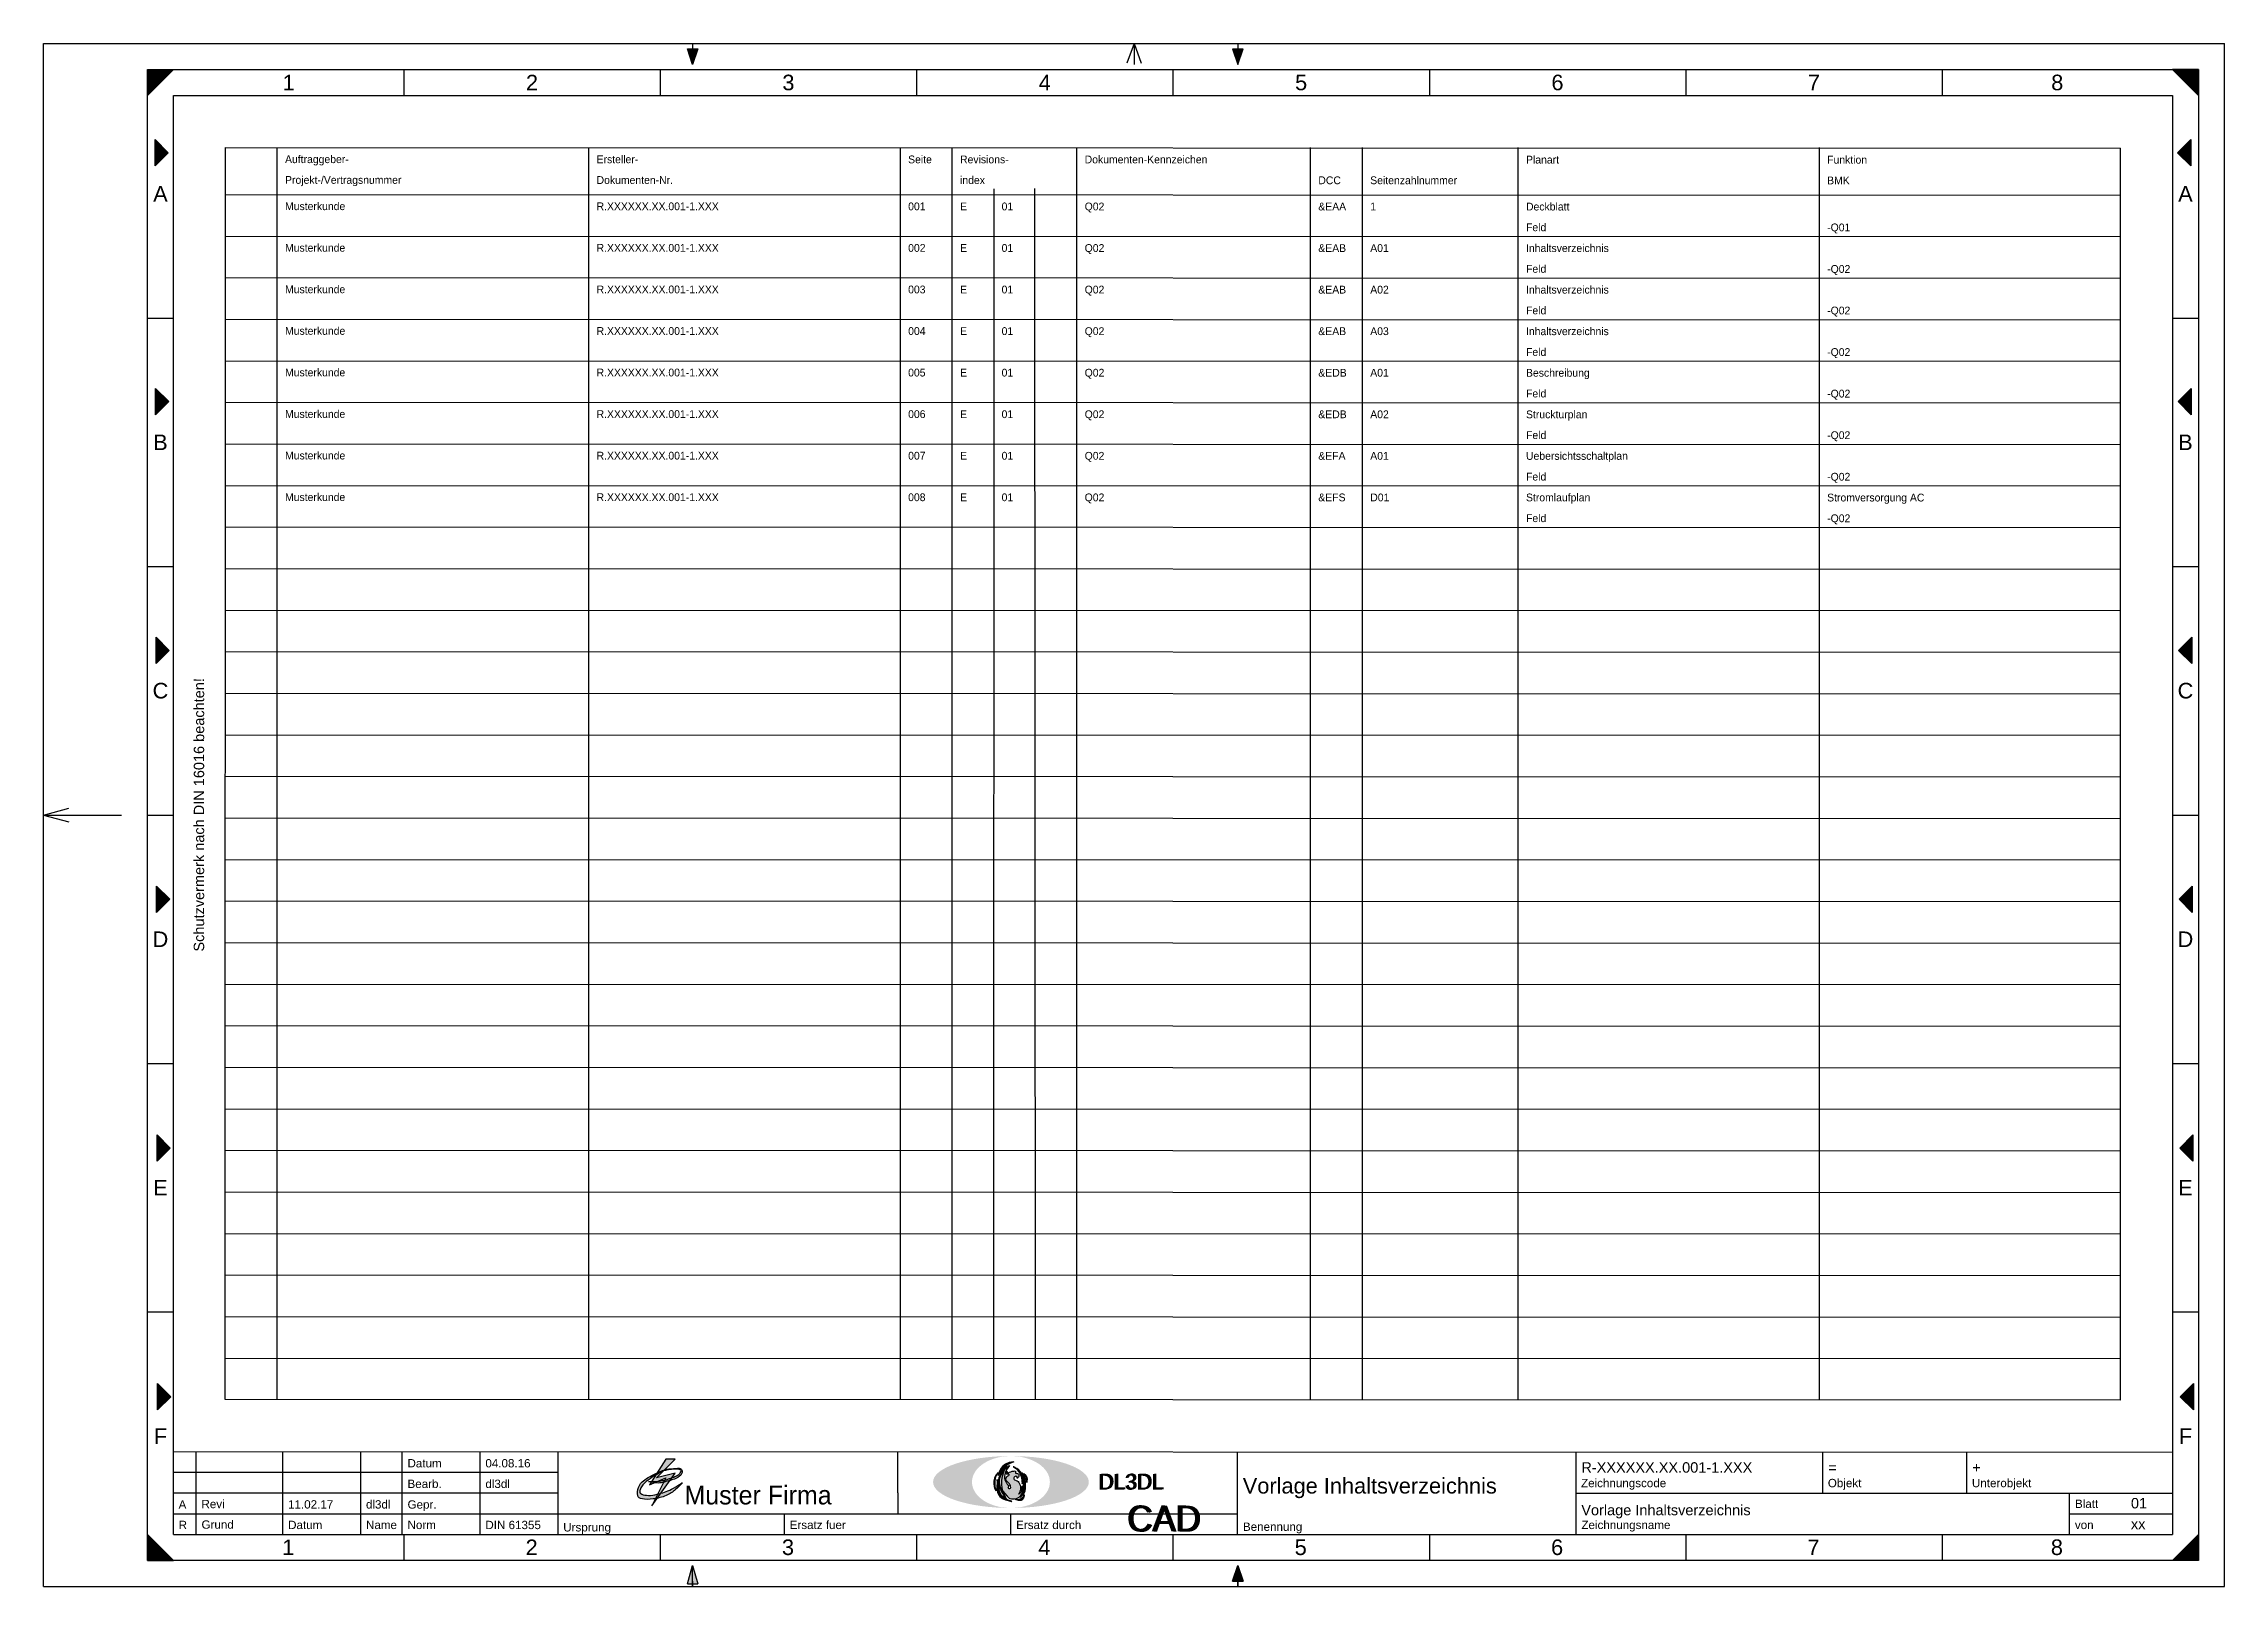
# Model space of a CAD drawing. Header units: millimetres. Extents: x 0 to 420, y 0 to 297.
import ezdxf

# ---------------------------------------------------------------- set-up
doc = ezdxf.new("R2010")
doc.units = ezdxf.units.MM
for name, color, linetype, true_color in [('Blatt beschnitten', 2, 'Continuous', 0xffff00), ('Einpassen', 1, 'Continuous', 0xff0000), ('Faltung Lochung', 3, 'Continuous', 0x00ff00), ('Logo', 5, 'Continuous', 0x0000ff), ('Logo Text', 1, 'Continuous', 0xff0000), ('Logo_a', 1, 'Continuous', 0xff0000), ('Logo_b', 30, 'Continuous', 0xff7f00), ('Logo_c', 14, 'Continuous', 0x800000), ('Musterlogo AG', 3, 'Continuous', 0x00ff00), ('Musterlogo AG 1', 1, 'Continuous', 0xff0000), ('Musterlogo AG Text', 5, 'Continuous', 0x0000ff), ('pfoenix', 94, 'Continuous', 0x008000), ('PK Text Vorgabe', 1, 'Continuous', 0xff0000), ('Plankopf_elt', 5, 'Continuous', 0x0000ff), ('Rahmen Doppelt', 3, 'Continuous', 0x00ff00), ('Rahmen Raster', 3, 'Continuous', 0x00ff00), ('Rahmen Raster Text', 3, 'Continuous', 0x00ff00), ('Schutzvermerk', 5, 'Continuous', 0x0000ff), ('Tabelle', 5, 'Continuous', 0x0000ff), ('Tabelle Text Vorgabe', 5, 'Continuous', 0x0000ff)]:
    doc.layers.add(name, color=color, linetype=linetype, true_color=true_color)
doc.layers.add('PK Text ausgefuellt', color=94, linetype='Continuous', lineweight=25, true_color=0x008000)
doc.styles.add('textstyle0', font='')
doc.styles.add('textstyle1', font='')
doc.styles.add('textstyle10', font='')
doc.styles.add('textstyle100', font='')
doc.styles.add('textstyle101', font='')
doc.styles.add('textstyle102', font='')
doc.styles.add('textstyle11', font='')
doc.styles.add('textstyle110', font='')
doc.styles.add('textstyle111', font='')
doc.styles.add('textstyle112', font='')
doc.styles.add('textstyle113', font='')
doc.styles.add('textstyle114', font='')
doc.styles.add('textstyle115', font='')
doc.styles.add('textstyle116', font='')
doc.styles.add('textstyle117', font='')
doc.styles.add('textstyle118', font='')
doc.styles.add('textstyle119', font='')
doc.styles.add('textstyle12', font='')
doc.styles.add('textstyle120', font='')
doc.styles.add('textstyle121', font='')
doc.styles.add('textstyle122', font='')
doc.styles.add('textstyle123', font='')
doc.styles.add('textstyle124', font='')
doc.styles.add('textstyle125', font='')
doc.styles.add('textstyle126', font='')
doc.styles.add('textstyle127', font='')
doc.styles.add('textstyle128', font='')
doc.styles.add('textstyle129', font='')
doc.styles.add('textstyle13', font='')
doc.styles.add('textstyle130', font='')
doc.styles.add('textstyle131', font='')
doc.styles.add('textstyle132', font='')
doc.styles.add('textstyle133', font='')
doc.styles.add('textstyle134', font='')
doc.styles.add('textstyle135', font='')
doc.styles.add('textstyle136', font='')
doc.styles.add('textstyle137', font='')
doc.styles.add('textstyle138', font='')
doc.styles.add('textstyle139', font='')
doc.styles.add('textstyle14', font='')
doc.styles.add('textstyle140', font='')
doc.styles.add('textstyle141', font='')
doc.styles.add('textstyle142', font='')
doc.styles.add('textstyle143', font='')
doc.styles.add('textstyle144', font='')
doc.styles.add('textstyle145', font='')
doc.styles.add('textstyle146', font='')
doc.styles.add('textstyle147', font='')
doc.styles.add('textstyle148', font='')
doc.styles.add('textstyle149', font='')
doc.styles.add('textstyle15', font='')
doc.styles.add('textstyle150', font='')
doc.styles.add('textstyle151', font='')
doc.styles.add('textstyle152', font='')
doc.styles.add('textstyle153', font='')
doc.styles.add('textstyle154', font='')
doc.styles.add('textstyle155', font='')
doc.styles.add('textstyle156', font='')
doc.styles.add('textstyle157', font='')
doc.styles.add('textstyle158', font='')
doc.styles.add('textstyle159', font='')
doc.styles.add('textstyle16', font='')
doc.styles.add('textstyle160', font='')
doc.styles.add('textstyle161', font='')
doc.styles.add('textstyle162', font='')
doc.styles.add('textstyle163', font='')
doc.styles.add('textstyle164', font='')
doc.styles.add('textstyle165', font='')
doc.styles.add('textstyle166', font='')
doc.styles.add('textstyle167', font='')
doc.styles.add('textstyle168', font='')
doc.styles.add('textstyle169', font='')
doc.styles.add('textstyle17', font='')
doc.styles.add('textstyle170', font='')
doc.styles.add('textstyle171', font='')
doc.styles.add('textstyle172', font='')
doc.styles.add('textstyle173', font='')
doc.styles.add('textstyle174', font='')
doc.styles.add('textstyle18', font='')
doc.styles.add('textstyle19', font='')
doc.styles.add('textstyle2', font='')
doc.styles.add('textstyle20', font='')
doc.styles.add('textstyle21', font='')
doc.styles.add('textstyle22', font='')
doc.styles.add('textstyle23', font='')
doc.styles.add('textstyle24', font='')
doc.styles.add('textstyle25', font='')
doc.styles.add('textstyle26', font='')
doc.styles.add('textstyle27', font='')
doc.styles.add('textstyle28', font='')
doc.styles.add('textstyle29', font='')
doc.styles.add('textstyle3', font='')
doc.styles.add('textstyle30', font='')
doc.styles.add('textstyle31', font='')
doc.styles.add('textstyle32', font='')
doc.styles.add('textstyle33', font='')
doc.styles.add('textstyle34', font='')
doc.styles.add('textstyle35', font='')
doc.styles.add('textstyle36', font='')
doc.styles.add('textstyle37', font='')
doc.styles.add('textstyle38', font='')
doc.styles.add('textstyle39', font='')
doc.styles.add('textstyle4', font='')
doc.styles.add('textstyle40', font='')
doc.styles.add('textstyle41', font='')
doc.styles.add('textstyle42', font='')
doc.styles.add('textstyle43', font='')
doc.styles.add('textstyle44', font='')
doc.styles.add('textstyle45', font='')
doc.styles.add('textstyle46', font='')
doc.styles.add('textstyle47', font='')
doc.styles.add('textstyle48', font='')
doc.styles.add('textstyle49', font='')
doc.styles.add('textstyle5', font='')
doc.styles.add('textstyle50', font='')
doc.styles.add('textstyle51', font='')
doc.styles.add('textstyle52', font='')
doc.styles.add('textstyle53', font='')
doc.styles.add('textstyle54', font='')
doc.styles.add('textstyle55', font='')
doc.styles.add('textstyle56', font='')
doc.styles.add('textstyle57', font='')
doc.styles.add('textstyle58', font='')
doc.styles.add('textstyle59', font='')
doc.styles.add('textstyle6', font='')
doc.styles.add('textstyle60', font='')
doc.styles.add('textstyle61', font='')
doc.styles.add('textstyle62', font='')
doc.styles.add('textstyle63', font='')
doc.styles.add('textstyle64', font='')
doc.styles.add('textstyle65', font='')
doc.styles.add('textstyle66', font='')
doc.styles.add('textstyle67', font='')
doc.styles.add('textstyle68', font='')
doc.styles.add('textstyle69', font='')
doc.styles.add('textstyle7', font='')
doc.styles.add('textstyle70', font='')
doc.styles.add('textstyle71', font='')
doc.styles.add('textstyle72', font='')
doc.styles.add('textstyle73', font='')
doc.styles.add('textstyle74', font='')
doc.styles.add('textstyle75', font='')
doc.styles.add('textstyle76', font='')
doc.styles.add('textstyle77', font='')
doc.styles.add('textstyle78', font='')
doc.styles.add('textstyle79', font='')
doc.styles.add('textstyle8', font='')
doc.styles.add('textstyle80', font='')
doc.styles.add('textstyle81', font='')
doc.styles.add('textstyle82', font='')
doc.styles.add('textstyle83', font='')
doc.styles.add('textstyle84', font='')
doc.styles.add('textstyle85', font='')
doc.styles.add('textstyle86', font='')
doc.styles.add('textstyle87', font='')
doc.styles.add('textstyle88', font='')
doc.styles.add('textstyle89', font='')
doc.styles.add('textstyle9', font='')
doc.styles.add('textstyle90', font='')
doc.styles.add('textstyle91', font='')
doc.styles.add('textstyle92', font='')
doc.styles.add('textstyle93', font='')
doc.styles.add('textstyle94', font='')
doc.styles.add('textstyle95', font='')
doc.styles.add('textstyle96', font='')
doc.styles.add('textstyle97', font='')
doc.styles.add('textstyle98', font='')
doc.styles.add('textstyle99', font='')
doc.styles.get('textstyle0').set_extended_font_data('FreeMono')
doc.styles.get('textstyle1').set_extended_font_data('FreeMono')
doc.styles.get('textstyle10').set_extended_font_data('FreeMono')
doc.styles.get('textstyle100').set_extended_font_data('FreeMono')
doc.styles.get('textstyle101').set_extended_font_data('FreeMono')
doc.styles.get('textstyle102').set_extended_font_data('FreeMono')
doc.styles.get('textstyle11').set_extended_font_data('FreeMono')
doc.styles.get('textstyle110').set_extended_font_data('Liberation Sans')
doc.styles.get('textstyle111').set_extended_font_data('Liberation Sans')
doc.styles.get('textstyle112').set_extended_font_data('Liberation Sans')
doc.styles.get('textstyle113').set_extended_font_data('Liberation Sans')
doc.styles.get('textstyle114').set_extended_font_data('Liberation Sans')
doc.styles.get('textstyle115').set_extended_font_data('Liberation Sans')
doc.styles.get('textstyle116').set_extended_font_data('Liberation Sans')
doc.styles.get('textstyle117').set_extended_font_data('Liberation Sans')
doc.styles.get('textstyle118').set_extended_font_data('Liberation Sans')
doc.styles.get('textstyle119').set_extended_font_data('LiberationSans-Regular.ttf')
doc.styles.get('textstyle12').set_extended_font_data('FreeMono')
doc.styles.get('textstyle120').set_extended_font_data('Liberation Sans')
doc.styles.get('textstyle121').set_extended_font_data('Liberation Sans')
doc.styles.get('textstyle122').set_extended_font_data('Liberation Sans')
doc.styles.get('textstyle123').set_extended_font_data('Liberation Sans')
doc.styles.get('textstyle124').set_extended_font_data('Liberation Sans')
doc.styles.get('textstyle125').set_extended_font_data('Liberation Sans')
doc.styles.get('textstyle126').set_extended_font_data('Liberation Sans')
doc.styles.get('textstyle127').set_extended_font_data('Liberation Sans')
doc.styles.get('textstyle128').set_extended_font_data('Liberation Sans')
doc.styles.get('textstyle129').set_extended_font_data('Liberation Sans')
doc.styles.get('textstyle13').set_extended_font_data('FreeMono')
doc.styles.get('textstyle130').set_extended_font_data('Liberation Sans')
doc.styles.get('textstyle131').set_extended_font_data('Liberation Sans')
doc.styles.get('textstyle132').set_extended_font_data('Liberation Sans')
doc.styles.get('textstyle133').set_extended_font_data('Liberation Sans')
doc.styles.get('textstyle134').set_extended_font_data('Liberation Sans')
doc.styles.get('textstyle135').set_extended_font_data('Liberation Sans')
doc.styles.get('textstyle136').set_extended_font_data('Liberation Sans')
doc.styles.get('textstyle137').set_extended_font_data('Liberation Sans')
doc.styles.get('textstyle138').set_extended_font_data('Liberation Sans')
doc.styles.get('textstyle139').set_extended_font_data('Liberation Sans')
doc.styles.get('textstyle14').set_extended_font_data('FreeMono')
doc.styles.get('textstyle140').set_extended_font_data('Liberation Sans')
doc.styles.get('textstyle141').set_extended_font_data('Liberation Sans')
doc.styles.get('textstyle142').set_extended_font_data('Liberation Sans')
doc.styles.get('textstyle143').set_extended_font_data('Liberation Sans')
doc.styles.get('textstyle144').set_extended_font_data('Liberation Sans')
doc.styles.get('textstyle145').set_extended_font_data('Liberation Sans')
doc.styles.get('textstyle146').set_extended_font_data('Liberation Sans')
doc.styles.get('textstyle147').set_extended_font_data('Liberation Sans')
doc.styles.get('textstyle148').set_extended_font_data('Liberation Sans')
doc.styles.get('textstyle149').set_extended_font_data('Liberation Sans')
doc.styles.get('textstyle15').set_extended_font_data('FreeMono')
doc.styles.get('textstyle150').set_extended_font_data('Liberation Sans')
doc.styles.get('textstyle151').set_extended_font_data('Liberation Sans')
doc.styles.get('textstyle152').set_extended_font_data('Liberation Sans')
doc.styles.get('textstyle153').set_extended_font_data('Liberation Sans')
doc.styles.get('textstyle154').set_extended_font_data('Liberation Sans')
doc.styles.get('textstyle155').set_extended_font_data('Liberation Sans')
doc.styles.get('textstyle156').set_extended_font_data('Liberation Sans')
doc.styles.get('textstyle157').set_extended_font_data('Liberation Sans')
doc.styles.get('textstyle158').set_extended_font_data('Liberation Sans')
doc.styles.get('textstyle159').set_extended_font_data('Liberation Sans')
doc.styles.get('textstyle16').set_extended_font_data('FreeMono')
doc.styles.get('textstyle160').set_extended_font_data('Liberation Sans')
doc.styles.get('textstyle161').set_extended_font_data('Liberation Sans')
doc.styles.get('textstyle162').set_extended_font_data('Liberation Sans')
doc.styles.get('textstyle163').set_extended_font_data('Liberation Sans')
doc.styles.get('textstyle164').set_extended_font_data('Liberation Sans')
doc.styles.get('textstyle165').set_extended_font_data('Liberation Sans')
doc.styles.get('textstyle166').set_extended_font_data('Liberation Sans')
doc.styles.get('textstyle167').set_extended_font_data('Liberation Sans')
doc.styles.get('textstyle168').set_extended_font_data('URW Chancery L')
doc.styles.get('textstyle169').set_extended_font_data('URW Chancery L')
doc.styles.get('textstyle17').set_extended_font_data('FreeMono')
doc.styles.get('textstyle170').set_extended_font_data('URW Chancery L')
doc.styles.get('textstyle171').set_extended_font_data('URW Chancery L')
doc.styles.get('textstyle172').set_extended_font_data('Liberation Sans')
doc.styles.get('textstyle173').set_extended_font_data('Liberation Sans')
doc.styles.get('textstyle174').set_extended_font_data('Liberation Sans')
doc.styles.get('textstyle18').set_extended_font_data('FreeMono')
doc.styles.get('textstyle19').set_extended_font_data('FreeMono')
doc.styles.get('textstyle2').set_extended_font_data('FreeMono')
doc.styles.get('textstyle20').set_extended_font_data('FreeMono')
doc.styles.get('textstyle21').set_extended_font_data('FreeMono')
doc.styles.get('textstyle22').set_extended_font_data('FreeMono')
doc.styles.get('textstyle23').set_extended_font_data('FreeMono')
doc.styles.get('textstyle24').set_extended_font_data('FreeMono')
doc.styles.get('textstyle25').set_extended_font_data('FreeMono')
doc.styles.get('textstyle26').set_extended_font_data('FreeMono')
doc.styles.get('textstyle27').set_extended_font_data('FreeMono')
doc.styles.get('textstyle28').set_extended_font_data('FreeMono')
doc.styles.get('textstyle29').set_extended_font_data('FreeMono')
doc.styles.get('textstyle3').set_extended_font_data('FreeMono')
doc.styles.get('textstyle30').set_extended_font_data('FreeMono')
doc.styles.get('textstyle31').set_extended_font_data('FreeMono')
doc.styles.get('textstyle32').set_extended_font_data('FreeMono')
doc.styles.get('textstyle33').set_extended_font_data('FreeMono')
doc.styles.get('textstyle34').set_extended_font_data('FreeMono')
doc.styles.get('textstyle35').set_extended_font_data('FreeMono')
doc.styles.get('textstyle36').set_extended_font_data('FreeMono')
doc.styles.get('textstyle37').set_extended_font_data('FreeMono')
doc.styles.get('textstyle38').set_extended_font_data('FreeMono')
doc.styles.get('textstyle39').set_extended_font_data('FreeMono')
doc.styles.get('textstyle4').set_extended_font_data('FreeMono')
doc.styles.get('textstyle40').set_extended_font_data('FreeMono')
doc.styles.get('textstyle41').set_extended_font_data('FreeMono')
doc.styles.get('textstyle42').set_extended_font_data('FreeMono')
doc.styles.get('textstyle43').set_extended_font_data('FreeMono')
doc.styles.get('textstyle44').set_extended_font_data('FreeMono')
doc.styles.get('textstyle45').set_extended_font_data('FreeMono')
doc.styles.get('textstyle46').set_extended_font_data('FreeMono')
doc.styles.get('textstyle47').set_extended_font_data('FreeMono')
doc.styles.get('textstyle48').set_extended_font_data('FreeMono')
doc.styles.get('textstyle49').set_extended_font_data('FreeMono')
doc.styles.get('textstyle5').set_extended_font_data('FreeMono')
doc.styles.get('textstyle50').set_extended_font_data('FreeMono')
doc.styles.get('textstyle51').set_extended_font_data('FreeMono')
doc.styles.get('textstyle52').set_extended_font_data('FreeMono')
doc.styles.get('textstyle53').set_extended_font_data('FreeMono')
doc.styles.get('textstyle54').set_extended_font_data('FreeMono')
doc.styles.get('textstyle55').set_extended_font_data('FreeMono')
doc.styles.get('textstyle56').set_extended_font_data('FreeMono')
doc.styles.get('textstyle57').set_extended_font_data('FreeMono')
doc.styles.get('textstyle58').set_extended_font_data('FreeMono')
doc.styles.get('textstyle59').set_extended_font_data('FreeMono')
doc.styles.get('textstyle6').set_extended_font_data('FreeMono')
doc.styles.get('textstyle60').set_extended_font_data('FreeMono')
doc.styles.get('textstyle61').set_extended_font_data('FreeMono')
doc.styles.get('textstyle62').set_extended_font_data('URW Chancery L')
doc.styles.get('textstyle63').set_extended_font_data('FreeMono')
doc.styles.get('textstyle64').set_extended_font_data('FreeMono')
doc.styles.get('textstyle65').set_extended_font_data('FreeMono')
doc.styles.get('textstyle66').set_extended_font_data('FreeMono')
doc.styles.get('textstyle67').set_extended_font_data('FreeMono')
doc.styles.get('textstyle68').set_extended_font_data('FreeMono')
doc.styles.get('textstyle69').set_extended_font_data('FreeMono')
doc.styles.get('textstyle7').set_extended_font_data('FreeMono')
doc.styles.get('textstyle70').set_extended_font_data('FreeMono')
doc.styles.get('textstyle71').set_extended_font_data('FreeMono')
doc.styles.get('textstyle72').set_extended_font_data('FreeMono')
doc.styles.get('textstyle73').set_extended_font_data('FreeMono')
doc.styles.get('textstyle74').set_extended_font_data('FreeMono')
doc.styles.get('textstyle75').set_extended_font_data('FreeMono')
doc.styles.get('textstyle76').set_extended_font_data('FreeMono')
doc.styles.get('textstyle77').set_extended_font_data('FreeMono')
doc.styles.get('textstyle78').set_extended_font_data('FreeMono')
doc.styles.get('textstyle79').set_extended_font_data('FreeMono')
doc.styles.get('textstyle8').set_extended_font_data('FreeMono')
doc.styles.get('textstyle80').set_extended_font_data('FreeMono')
doc.styles.get('textstyle81').set_extended_font_data('FreeMono')
doc.styles.get('textstyle82').set_extended_font_data('FreeMono')
doc.styles.get('textstyle83').set_extended_font_data('FreeMono')
doc.styles.get('textstyle84').set_extended_font_data('FreeMono')
doc.styles.get('textstyle85').set_extended_font_data('FreeMono')
doc.styles.get('textstyle86').set_extended_font_data('FreeMono')
doc.styles.get('textstyle87').set_extended_font_data('FreeMono')
doc.styles.get('textstyle88').set_extended_font_data('FreeMono')
doc.styles.get('textstyle89').set_extended_font_data('FreeMono')
doc.styles.get('textstyle9').set_extended_font_data('FreeMono')
doc.styles.get('textstyle90').set_extended_font_data('FreeMono')
doc.styles.get('textstyle91').set_extended_font_data('FreeMono')
doc.styles.get('textstyle92').set_extended_font_data('FreeMono')
doc.styles.get('textstyle93').set_extended_font_data('FreeMono')
doc.styles.get('textstyle94').set_extended_font_data('FreeMono')
doc.styles.get('textstyle95').set_extended_font_data('FreeMono')
doc.styles.get('textstyle96').set_extended_font_data('FreeMono')
doc.styles.get('textstyle97').set_extended_font_data('FreeMono')
doc.styles.get('textstyle98').set_extended_font_data('FreeMono')
doc.styles.get('textstyle99').set_extended_font_data('FreeMono')

msp = doc.modelspace()

# ---------------------------------------------------------------- texts
at = {"layer": 'Logo', "attachment_point": 5}
for s, insert, char_height, style in [('DL3DL\\P', (209.3, 20.09), 3, 'textstyle171'), ('CAD\\P', (215.63, 13.04), 5, 'textstyle169')]:
    msp.add_mtext(s, dxfattribs=dict(at, insert=insert, char_height=char_height, style=style))
at = {"layer": 'Logo Text', "attachment_point": 5}
for s, insert, char_height, style in [('DL3DL\\P', (209.6, 20.18), 3, 'textstyle170'), ('CAD\\P', (216, 13), 5, 'textstyle168')]:
    msp.add_mtext(s, dxfattribs=dict(at, insert=insert, char_height=char_height, style=style))
at = {"layer": 'Musterlogo AG Text', "insert": (123.42, 17.55), "char_height": 3.6, "attachment_point": 4, "style": 'textstyle62'}
msp.add_mtext('Muster Firma', dxfattribs=at)
at = {"layer": 'PK Text ausgefuellt'}
for s, insert, char_height, attachment_point, style in [('04.08.16', (85.08, 22.88), 1.6, 7, 'textstyle140'), ('Vorlage Inhaltsverzeichnis', (230.95, 18.92), 3, 4, 'textstyle166'), ('R-XXXXXX.XX.001-1.XXX', (296.16, 22.88), 2, 4, 'textstyle161'), ('=', (343.69, 22.88), 2, 4, 'textstyle163'), ('+', (371.44, 22.88), 2, 4, 'textstyle162'), ('dl3dl', (85.08, 18.92), 1.6, 7, 'textstyle156'), ('01', (402, 16), 2, 4, 'textstyle157'), ('A', (26, 14.96), 1.6, 7, 'textstyle139'), ('Revi', (30.4, 15.03), 1.6, 7, 'textstyle138'), ('11.02.17', (47.08, 14.96), 1.6, 7, 'textstyle141'), ('dl3dl', (62.08, 14.96), 1.6, 7, 'textstyle155'), ('DIN 61355', (85.08, 11), 1.6, 7, 'textstyle154'), ('Vorlage Inhaltsverzeichnis', (296.15, 14.39), 2, 4, 'textstyle160'), ('xx', (402, 12), 2, 4, 'textstyle158')]:
    msp.add_mtext(s, dxfattribs=dict(at, insert=insert, char_height=char_height, attachment_point=attachment_point, style=style))
at = {"layer": 'PK Text Vorgabe', "char_height": 1.6}
for s, insert, attachment_point, style in [('Datum', (70.08, 22.88), 7, 'textstyle148'), ('Bearb.', (70.08, 18.92), 7, 'textstyle149'), ('Zeichnungscode', (296.1, 20.69), 1, 'textstyle174'), ('Objekt', (343.63, 20.69), 1, 'textstyle173'), ('Unterobjekt', (371.38, 20.69), 1, 'textstyle165'), ('R', (26.01, 12.63), 1, 'textstyle150'), ('Grund', (30.41, 12.7), 1, 'textstyle151'), ('Datum', (47.09, 12.63), 1, 'textstyle153'), ('Name', (62.09, 12.63), 1, 'textstyle152'), ('Gepr.', (70.09, 14.48), 7, 'textstyle146'), ('Norm', (70.09, 12.63), 1, 'textstyle147'), ('Ersatz fuer', (143.69, 12.63), 1, 'textstyle145'), ('Ersatz durch', (187.3, 12.63), 1, 'textstyle142'), ('Zeichnungsname', (296.17, 12.63), 1, 'textstyle172'), ('Blatt', (391.23, 16.7), 1, 'textstyle164'), ('Ursprung', (100.08, 12.17), 1, 'textstyle144'), ('Benennung', (230.98, 12.29), 1, 'textstyle143'), ('von', (391.21, 12.63), 1, 'textstyle167')]:
    msp.add_mtext(s, dxfattribs=dict(at, insert=insert, attachment_point=attachment_point, style=style))
at = {"layer": 'Rahmen Raster Text', "char_height": 3, "attachment_point": 5}
for s, insert, style in [('1', (47.19, 289.5), 'textstyle118'), ('2', (94.06, 289.5), 'textstyle114'), ('3', (143.44, 289.5), 'textstyle116'), ('4', (192.81, 289.5), 'textstyle110'), ('5', (242.19, 289.5), 'textstyle112'), ('6', (291.56, 289.5), 'textstyle132'), ('7', (340.94, 289.5), 'textstyle134'), ('8', (387.81, 289.5), 'textstyle129'), ('A', (22.5, 268.08), 'textstyle130'), ('A', (412.5, 268.08), 'textstyle131'), ('B', (22.5, 220.25), 'textstyle124'), ('B', (412.5, 220.25), 'textstyle125'), ('C', (22.5, 172.42), 'textstyle126'), ('C', (412.5, 172.42), 'textstyle127'), ('D', (22.5, 124.58), 'textstyle120'), ('D', (412.5, 124.58), 'textstyle121'), ('E', (22.5, 76.75), 'textstyle122'), ('E', (412.5, 76.75), 'textstyle123'), ('F', (22.5, 28.92), 'textstyle136'), ('F', (412.5, 28.92), 'textstyle137'), ('1', (47.11, 7.51), 'textstyle119'), ('2', (93.99, 7.51), 'textstyle115'), ('3', (143.36, 7.51), 'textstyle117'), ('4', (192.74, 7.51), 'textstyle111'), ('5', (242.11, 7.51), 'textstyle113'), ('6', (291.49, 7.51), 'textstyle133'), ('7', (340.86, 7.51), 'textstyle135'), ('8', (387.74, 7.51), 'textstyle128')]:
    msp.add_mtext(s, dxfattribs=dict(at, insert=insert, style=style))
at = {"layer": 'Schutzvermerk', "insert": (28.92, 148.53), "char_height": 2, "attachment_point": 2, "rotation": 90, "style": 'textstyle159'}
msp.add_mtext('Schutzvermerk nach DIN 16016 beachten!', dxfattribs=at)
at = {"layer": 'Tabelle Text Vorgabe', "char_height": 1.5, "attachment_point": 1}
for s, insert, style in [('Auftraggeber-', (46.5, 275.5), 'textstyle101'), ('Ersteller-', (106.5, 275.48), 'textstyle102'), ('Seite', (166.5, 275.46), 'textstyle46'), ('Revisions-', (176.5, 275.46), 'textstyle47'), ('Dokumenten-Kennzeichen', (200.5, 275.45), 'textstyle33'), ('Planart', (285.5, 275.42), 'textstyle43'), ('Funktion', (343.5, 275.4), 'textstyle42'), ('Projekt-/Vertragsnummer', (46.5, 271.51), 'textstyle99'), ('Dokumenten-Nr.', (106.5, 271.49), 'textstyle100'), ('index', (176.5, 271.47), 'textstyle32'), ('DCC', (245.5, 271.44), 'textstyle49'), ('Seitenzahlnummer', (255.5, 271.44), 'textstyle48'), ('BMK', (343.5, 271.41), 'textstyle45'), ('Musterkunde', (46.5, 266.45), 'textstyle44'), ('R.XXXXXX.XX.001-1.XXX', (106.5, 266.43), 'textstyle36'), ('001', (166.5, 266.42), 'textstyle10'), ('E', (176.5, 266.41), 'textstyle5'), ('01', (184.5, 266.41), 'textstyle29'), ('Q02', (200.5, 266.4), 'textstyle21'), ('&EAA', (245.5, 266.39), 'textstyle20'), ('1', (255.5, 266.39), 'textstyle23'), ('Deckblatt', (285.5, 266.38), 'textstyle22'), ('Feld', (285.5, 262.39), 'textstyle17'), ('-Q01', (343.5, 262.37), 'textstyle80'), ('Musterkunde', (46.5, 258.45), 'textstyle39'), ('R.XXXXXX.XX.001-1.XXX', (106.5, 258.43), 'textstyle13'), ('002', (166.5, 258.42), 'textstyle54'), ('E', (176.5, 258.41), 'textstyle3'), ('01', (184.5, 258.41), 'textstyle27'), ('Q02', (200.5, 258.4), 'textstyle61'), ('&EAB', (245.5, 258.39), 'textstyle89'), ('A01', (255.5, 258.39), 'textstyle92'), ('Inhaltsverzeichnis', (285.5, 258.38), 'textstyle79'), ('Feld', (285.5, 254.39), 'textstyle16'), ('-Q02', (343.5, 254.37), 'textstyle74'), ('Musterkunde', (46.5, 250.45), 'textstyle34'), ('R.XXXXXX.XX.001-1.XXX', (106.5, 250.43), 'textstyle8'), ('003', (166.5, 250.42), 'textstyle50'), ('E', (176.5, 250.41), 'textstyle2'), ('01', (184.5, 250.41), 'textstyle26'), ('Q02', (200.5, 250.4), 'textstyle60'), ('&EAB', (245.5, 250.39), 'textstyle84'), ('A02', (255.5, 250.39), 'textstyle91'), ('Inhaltsverzeichnis', (285.5, 250.38), 'textstyle82'), ('Feld', (285.5, 246.39), 'textstyle18'), ('-Q02', (343.5, 246.37), 'textstyle73'), ('Musterkunde', (46.5, 242.45), 'textstyle37'), ('R.XXXXXX.XX.001-1.XXX', (106.5, 242.43), 'textstyle11'), ('004', (166.5, 242.42), 'textstyle51'), ('E', (176.5, 242.41), 'textstyle1'), ('01', (184.5, 242.41), 'textstyle25'), ('Q02', (200.5, 242.4), 'textstyle56'), ('&EAB', (245.5, 242.39), 'textstyle83'), ('A03', (255.5, 242.39), 'textstyle94'), ('Inhaltsverzeichnis', (285.5, 242.38), 'textstyle81'), ('Feld', (285.5, 238.39), 'textstyle19'), ('-Q02', (343.5, 238.37), 'textstyle68'), ('Musterkunde', (46.5, 234.45), 'textstyle40'), ('R.XXXXXX.XX.001-1.XXX', (106.5, 234.43), 'textstyle14'), ('005', (166.5, 234.42), 'textstyle65'), ('E', (176.5, 234.41), 'textstyle0'), ('01', (184.5, 234.41), 'textstyle24'), ('Q02', (200.5, 234.4), 'textstyle55'), ('&EDB', (245.5, 234.39), 'textstyle86'), ('A01', (255.5, 234.39), 'textstyle93'), ('Beschreibung', (285.5, 234.38), 'textstyle76'), ('Feld', (285.5, 230.39), 'textstyle77'), ('-Q02', (343.5, 230.37), 'textstyle67'), ('Musterkunde', (46.5, 226.45), 'textstyle35'), ('R.XXXXXX.XX.001-1.XXX', (106.5, 226.43), 'textstyle9'), ('006', (166.5, 226.42), 'textstyle66'), ('E', (176.5, 226.41), 'textstyle7'), ('01', (184.5, 226.41), 'textstyle31'), ('Q02', (200.5, 226.4), 'textstyle57'), ('&EDB', (245.5, 226.39), 'textstyle85'), ('A02', (255.5, 226.39), 'textstyle88'), ('Struckturplan', (285.5, 226.38), 'textstyle75'), ('Musterkunde', (46.5, 218.45), 'textstyle38'), ('R.XXXXXX.XX.001-1.XXX', (106.5, 218.43), 'textstyle12'), ('007', (166.5, 218.42), 'textstyle63'), ('E', (176.5, 218.41), 'textstyle6'), ('01', (184.5, 218.41), 'textstyle30'), ('Q02', (200.5, 218.4), 'textstyle53'), ('A01', (255.5, 218.39), 'textstyle87'), ('Uebersichtsschaltplan', (285.5, 218.38), 'textstyle78'), ('Feld', (285.5, 222.39), 'textstyle72'), ('-Q02', (343.5, 222.37), 'textstyle70'), ('&EFA', (245.5, 218.39), 'textstyle59'), ('Feld', (285.5, 214.39), 'textstyle71'), ('-Q02', (343.5, 214.37), 'textstyle69'), ('Musterkunde', (46.5, 210.45), 'textstyle41'), ('R.XXXXXX.XX.001-1.XXX', (106.5, 210.43), 'textstyle15'), ('008', (166.5, 210.42), 'textstyle64'), ('E', (176.5, 210.41), 'textstyle4'), ('01', (184.5, 210.41), 'textstyle28'), ('Q02', (200.5, 210.4), 'textstyle52'), ('&EFS', (245.5, 210.39), 'textstyle58'), ('D01', (255.5, 210.39), 'textstyle90'), ('Stromlaufplan', (285.5, 210.38), 'textstyle98'), ('Stromversorgung AC', (343.5, 210.36), 'textstyle96'), ('Feld', (285.5, 206.39), 'textstyle97'), ('-Q02', (343.5, 206.37), 'textstyle95')]:
    msp.add_mtext(s, dxfattribs=dict(at, insert=insert, style=style))

# ---------------------------------------------------------------- hatches: boundary and pattern name
at = {"layer": 'Einpassen'}
for points in [[(21.47, 273.47), (24, 276), (21.47, 278.53)], [(413.53, 278.53), (411, 276), (413.53, 273.47)], [(21.56, 225.56), (24.1, 228.1), (21.56, 230.63)], [(413.63, 230.63), (411.1, 228.1), (413.63, 225.56)], [(21.66, 177.66), (24.19, 180.2), (21.66, 182.73)], [(413.73, 182.73), (411.19, 180.2), (413.73, 177.66)], [(21.76, 129.76), (24.29, 132.3), (21.76, 134.83)], [(413.82, 134.83), (411.29, 132.3), (413.82, 129.76)], [(21.85, 81.86), (24.39, 84.39), (21.85, 86.93)], [(413.92, 86.93), (411.39, 84.39), (413.92, 81.86)], [(21.95, 33.96), (24.48, 36.49), (21.95, 39.03)], [(414.02, 39.03), (411.48, 36.49), (414.02, 33.96)]]:
    msp.add_hatch(color=256, dxfattribs=at).paths.add_polyline_path(points)
at = {"layer": 'Faltung Lochung'}
for points in [[(126, 296), (125, 293), (124, 296)], [(229, 296), (230, 293), (231, 296)], [(229, 1), (230, 4), (231, 1)]]:
    msp.add_hatch(color=256, dxfattribs=at).paths.add_polyline_path(points)
h = msp.add_hatch(color=256, dxfattribs=at)
h.paths.add_polyline_path([(124, 0.5), (125, 4), (126, 0.5)])
h.paths.add_polyline_path([(229, 1), (230, 4), (231, 1)])
at = {"layer": 'Logo_a'}
h = msp.add_hatch(color=256, dxfattribs=at)
edge = h.paths.add_edge_path()
edge.add_ellipse((186.3, 20.09), major_axis=(12.5, 0), ratio=0.4, start_angle=0, end_angle=360)
edge = h.paths.add_edge_path()
edge.add_ellipse((186.3, 20.09), major_axis=(10, 0), ratio=0.5, start_angle=0, end_angle=360)
at = {"layer": 'Logo_b'}
h = msp.add_hatch(color=256, dxfattribs=at)
edge = h.paths.add_edge_path()
edge.add_ellipse((186.3, 20.09), major_axis=(10, 0), ratio=0.5, start_angle=0, end_angle=360)
edge = h.paths.add_edge_path()
edge.add_ellipse((186.3, 20.09), major_axis=(7.5, 0), ratio=0.666667, start_angle=0, end_angle=360)
at = {"layer": 'Logo_c'}
h = msp.add_hatch(color=256, dxfattribs=at)
edge = h.paths.add_edge_path()
edge.add_ellipse((186.3, 20.09), major_axis=(12.5, 0), ratio=0.4, start_angle=0, end_angle=360)
edge = h.paths.add_edge_path()
edge.add_ellipse((186.3, 20.09), major_axis=(15, 0), ratio=0.333333, start_angle=0, end_angle=360)
at = {"layer": 'Musterlogo AG'}
h = msp.add_hatch(color=256, dxfattribs=at)
edge = h.paths.add_edge_path()
edge.add_spline(control_points=[(116.51, 20.16), (118.15, 19.75), (119.47, 20.05), (121.97, 20.72), (123.08, 21.63), (122.93, 22.7), (122.32, 22.75), (120.29, 22.65), (119.02, 22.29), (115.3, 20.46), (114.49, 19.09), (114.23, 17.31), (115.1, 16.75), (117.34, 16.7), (120.03, 17.41), (121.81, 18.58), (123.08, 20), (123.08, 20), (121.25, 18.83), (119.88, 18.22), (118.61, 17.82), (116.88, 17.41), (115.3, 17.61), (114.69, 18.07), (114.9, 18.78), (115.35, 19.53), (116.25, 20.43), (118.16, 21.57), (119.13, 22.18), (119.97, 22.39), (120.65, 22.51), (121.47, 22.58), (122.25, 22.54), (122.61, 22.46), (122.81, 22.27), (122.71, 21.89), (122.1, 21.33), (121.4, 21.06), (120.58, 20.74), (119.66, 20.45), (118.61, 20.26), (117.7, 20.14), (116.51, 20.16), (116.51, 20.16)], knot_values=[0, 0, 0, 0, 1, 2, 3, 4, 5, 6, 7, 8, 9, 10, 11, 12, 13, 14, 15, 16, 17, 18, 19, 20, 21, 22, 23, 24, 25, 26, 27, 28, 29, 30, 31, 32, 33, 34, 35, 36, 37, 38, 39, 40, 41, 41, 41, 41], degree=3, periodic=0)
h = msp.add_hatch(color=256, dxfattribs=at)
edge = h.paths.add_edge_path()
edge.add_spline(control_points=[(116.51, 20.16), (118.15, 19.75), (119.47, 20.05), (121.97, 20.72), (123.08, 21.63), (122.93, 22.7), (122.32, 22.75), (120.29, 22.65), (119.02, 22.29), (115.3, 20.46), (114.49, 19.09), (114.23, 17.31), (115.1, 16.75), (117.34, 16.7), (120.03, 17.41), (121.81, 18.58), (123.08, 20), (123.08, 20), (121.25, 18.83), (119.88, 18.22), (118.61, 17.82), (116.88, 17.41), (115.3, 17.61), (114.69, 18.07), (114.9, 18.78), (115.35, 19.53), (116.25, 20.43), (118.16, 21.57), (119.13, 22.18), (119.97, 22.39), (120.65, 22.51), (121.47, 22.58), (122.25, 22.54), (122.61, 22.46), (122.81, 22.27), (122.71, 21.89), (122.1, 21.33), (121.4, 21.06), (120.58, 20.74), (119.66, 20.45), (118.61, 20.26), (117.7, 20.14), (116.51, 20.16), (116.51, 20.16)], knot_values=[0, 0, 0, 0, 1, 2, 3, 4, 5, 6, 7, 8, 9, 10, 11, 12, 13, 14, 15, 16, 17, 18, 19, 20, 21, 22, 23, 24, 25, 26, 27, 28, 29, 30, 31, 32, 33, 34, 35, 36, 37, 38, 39, 40, 41, 41, 41, 41], degree=3, periodic=0)
at = {"layer": 'Musterlogo AG 1'}
msp.add_hatch(color=256, dxfattribs=at).paths.add_polyline_path([(119.85, 24.48), (116.7, 19.53), (119.85, 20.88), (117.15, 15.48), (121.65, 21.78), (118.05, 20.88), (121.65, 24.48)])
at = {"layer": 'pfoenix'}
h = msp.add_hatch(color=256, dxfattribs=at)
edge = h.paths.add_edge_path()
edge.add_spline(control_points=[(183.82, 21.9), (182.49, 20.64), (183.14, 18.52), (183.43, 18.37)], knot_values=[0, 0, 0, 0, 1, 1, 1, 1], degree=3, periodic=0)
edge.add_spline(control_points=[(183.43, 18.37), (183.34, 18.45), (182.69, 20.57), (183.82, 21.9)], knot_values=[0, 0, 0, 0, 1, 1, 1, 1], degree=3, periodic=0)
h = msp.add_hatch(color=256, dxfattribs=at)
edge = h.paths.add_edge_path()
edge.add_spline(control_points=[(185.63, 19.61), (185.96, 19.4), (185.73, 19.01), (185.73, 19.01), (185.73, 19.01), (185.81, 18.81), (186.33, 18.8), (186.25, 19.29), (186.15, 19.61), (185.72, 20.04), (185.38, 20.33), (185.25, 20.72), (185.51, 21.12), (185.92, 21.39), (186, 21.5), (185.94, 21.64), (185.7, 21.63), (185.49, 21.58), (185.31, 21.67), (185.35, 21.97), (185.63, 22.1), (185.63, 22.12), (185.63, 22.1), (185.56, 21.98), (185.44, 21.89), (185.54, 21.8), (185.86, 21.89), (186.23, 22.09), (186.9, 22.23), (187.15, 22.2), (187.18, 22.14), (187.21, 21.92), (187.13, 21.75), (187.46, 21.78), (187.69, 21.68), (187.88, 21.48), (187.84, 21.17), (187.62, 20.89), (187.53, 20.82), (187.53, 20.82), (187.5, 20.98), (187.45, 21.16), (187.25, 21.2), (186.98, 21.15), (186.86, 20.89), (186.87, 20.56), (187.11, 20.46), (187.6, 20.29), (187.84, 19.99)], knot_values=[0, 0, 0, 0, 1, 2, 3, 4, 5, 6, 7, 8, 9, 10, 11, 12, 13, 14, 15, 16, 17, 18, 19, 20, 21, 22, 23, 24, 25, 26, 27, 28, 29, 30, 31, 32, 33, 34, 35, 36, 37, 38, 39, 40, 41, 42, 43, 44, 45, 46, 46, 46, 46], degree=3, periodic=0)
edge.add_spline(control_points=[(187.84, 19.99), (188.06, 19.6), (188.22, 19.06), (188.13, 18.53), (187.94, 18.06), (187.77, 17.77), (187.77, 17.77), (188.34, 18.11), (188.49, 18.69), (188.48, 19.14), (188.43, 19.27), (188.6, 18.97), (188.62, 18.44), (188.51, 18.1), (188.05, 17.25), (187.56, 16.93), (187.02, 16.78), (186.37, 16.78), (185.95, 16.98), (185.95, 16.98), (185.95, 16.98)], knot_values=[0, 0, 0, 0, 1, 2, 3, 4, 5, 6, 7, 8, 9, 10, 11, 12, 13, 14, 15, 16, 17, 18, 18, 18, 18], degree=3, periodic=0)
edge.add_spline(control_points=[(185.95, 16.98), (185.95, 16.98), (185.9, 16.95), (182.69, 20.64), (186.02, 23.3)], knot_values=[0, 0, 0, 0, 1, 2, 2, 2, 2], degree=3, periodic=0)
edge.add_spline(control_points=[(186.02, 23.3), (184.56, 21.4), (185.63, 19.61), (185.63, 19.61), (185.63, 19.61), (185.63, 19.61), (185.63, 19.61)], knot_values=[0, 0, 0, 0, 1, 2, 3, 4, 4, 4, 4], degree=3, periodic=0)
h = msp.add_hatch(color=256, dxfattribs=at)
edge = h.paths.add_edge_path()
edge.add_spline(control_points=[(185.53, 23.35), (183.88, 20.14), (185.42, 16.81), (185.41, 16.79), (185.41, 16.79), (183.03, 20.19), (185.53, 23.35), (185.53, 23.35), (185.53, 23.35)], knot_values=[0, 0, 0, 0, 1, 2, 3, 4, 5, 6, 6, 6, 6], degree=3, periodic=0)
h = msp.add_hatch(color=256, dxfattribs=at)
edge = h.paths.add_edge_path()
edge.add_spline(control_points=[(186.87, 23.95), (184.67, 23.42), (183.85, 21.3), (183.85, 21.3)], knot_values=[0, 0, 0, 0, 1, 1, 1, 1], degree=3, periodic=0)
edge.add_spline(control_points=[(183.85, 21.3), (183.88, 21.46), (184.18, 23.94), (186.87, 23.95)], knot_values=[0, 0, 0, 0, 1, 1, 1, 1], degree=3, periodic=0)
h = msp.add_hatch(color=256, dxfattribs=at)
edge = h.paths.add_edge_path()
edge.add_spline(control_points=[(188.34, 20.8), (188.38, 20.53), (188.41, 20.32), (188.44, 19.98), (188.44, 19.73), (188.44, 19.73), (188.44, 19.73), (188.56, 20.08), (188.56, 20.5), (188.47, 21.24), (188.24, 21.91), (188.03, 22.25), (187.47, 22.71), (186.72, 23.04), (186.72, 23.04), (186.72, 23.04)], knot_values=[0, 0, 0, 0, 1, 2, 3, 4, 5, 6, 7, 8, 9, 10, 11, 12, 13, 13, 13, 13], degree=3, periodic=0)
edge.add_spline(control_points=[(186.72, 23.04), (187.17, 22.81), (187.43, 22.55), (187.7, 22.21), (187.97, 21.85), (188.22, 21.28), (188.34, 20.8)], knot_values=[0, 0, 0, 0, 1, 2, 3, 4, 4, 4, 4], degree=3, periodic=0)
h = msp.add_hatch(color=256, dxfattribs=at)
edge = h.paths.add_edge_path()
edge.add_spline(control_points=[(189.05, 19.01), (189.03, 18.59), (188.9, 18.03), (188.72, 17.71), (188.33, 17.34), (188.1, 17.12), (188.1, 17.12), (188.26, 17.41), (188.48, 17.76), (188.61, 18.11), (188.62, 18.44), (188.47, 19.2)], knot_values=[0, 0, 0, 0, 1, 2, 3, 4, 5, 6, 7, 8, 9, 9, 9, 9], degree=3, periodic=0)
edge.add_spline(control_points=[(188.47, 19.2), (188.68, 19.31), (188.72, 19.54), (188.75, 20.24), (188.71, 20.87), (188.69, 21.21), (188.47, 21.88), (188.34, 21.97), (188.72, 21.49), (188.84, 21.16), (188.97, 20.69), (189.04, 20.23), (189.07, 19.6), (189.05, 19.01)], knot_values=[0, 0, 0, 0, 1, 2, 3, 4, 5, 6, 7, 8, 9, 10, 11, 11, 11, 11], degree=3, periodic=0)
h = msp.add_hatch(color=256, dxfattribs=at)
edge = h.paths.add_edge_path()
edge.add_spline(control_points=[(189.35, 19.97), (189.34, 20.41), (189.28, 20.7), (189.21, 21.03), (189.08, 21.3), (188.78, 21.72), (188.78, 21.72), (188.78, 21.72)], knot_values=[0, 0, 0, 0, 1, 2, 3, 4, 5, 5, 5, 5], degree=3, periodic=0)
edge.add_spline(control_points=[(188.78, 21.72), (189.48, 21.38), (189.35, 19.97), (189.35, 19.97), (189.35, 19.97)], knot_values=[0, 0, 0, 0, 1, 2, 2, 2, 2], degree=3, periodic=0)
h = msp.add_hatch(color=256, dxfattribs=at)
edge = h.paths.add_edge_path()
edge.add_spline(control_points=[(183.67, 20.57), (183.75, 17.43), (186.48, 16.35), (186.48, 16.35), (186.48, 16.35), (183.41, 17.11), (183.69, 20.53), (183.69, 20.53), (183.67, 20.57)], knot_values=[0, 0, 0, 0, 1, 2, 3, 4, 5, 6, 6, 6, 6], degree=3, periodic=0)
h = msp.add_hatch(color=256, dxfattribs=at)
edge = h.paths.add_edge_path()
edge.add_spline(control_points=[(187.35, 16.64), (187.65, 16.52), (188.14, 16.51), (188.41, 16.59), (188.66, 16.86), (188.81, 17.24), (188.83, 17.52), (188.86, 17.64), (188.86, 17.64), (188.86, 17.64), (188.76, 17.39), (188.68, 17.31), (188.48, 17.06), (188.27, 16.92), (188.07, 16.83), (187.76, 16.73), (187.46, 16.71), (187.35, 16.71), (187.24, 16.72), (187.24, 16.71), (187.24, 16.71), (187.3, 16.66), (187.35, 16.64), (187.35, 16.64), (187.35, 16.64)], knot_values=[0, 0, 0, 0, 1, 2, 3, 4, 5, 6, 7, 8, 9, 10, 11, 12, 13, 14, 15, 16, 17, 18, 19, 20, 21, 22, 22, 22, 22], degree=3, periodic=0)
at = {"layer": 'Rahmen Raster Text'}
for points in [[(20, 292), (20, 287), (25, 292)], [(415, 292), (410, 292), (415, 287)], [(20, 5), (25, 5), (20, 10)], [(20, 5), (25, 5), (20, 10)], [(415, 5), (415, 10), (410, 5)], [(415, 5), (415, 10), (410, 5)]]:
    msp.add_hatch(color=256, dxfattribs=at).paths.add_polyline_path(points)

# ---------------------------------------------------------------- linework, layer by layer
at = {"layer": 'Blatt beschnitten'}
for p, q in [((0, 297), (420, 297)), ((0, 0), (0, 297)), ((420, 0), (420, 297)), ((0, 0), (420, 0))]:
    msp.add_line(p, q, dxfattribs=at)
at = {"layer": 'Einpassen'}
for p, q in [((21.47, 273.47), (21.47, 278.53)), ((24, 276), (21.47, 278.53)), ((413.53, 278.53), (411, 276)), ((413.53, 278.53), (413.53, 273.47)), ((21.47, 273.47), (24, 276)), ((411, 276), (413.53, 273.47)), ((21.56, 225.56), (21.56, 230.63)), ((24.1, 228.1), (21.56, 230.63)), ((21.56, 225.56), (24.1, 228.1)), ((413.63, 230.63), (411.1, 228.1)), ((411.1, 228.1), (413.63, 225.56)), ((413.63, 230.63), (413.63, 225.56)), ((21.66, 177.66), (21.66, 182.73)), ((24.19, 180.2), (21.66, 182.73)), ((413.73, 182.73), (411.19, 180.2)), ((413.73, 182.73), (413.73, 177.66)), ((21.66, 177.66), (24.19, 180.2)), ((411.19, 180.2), (413.73, 177.66)), ((21.76, 129.76), (21.76, 134.83)), ((24.29, 132.3), (21.76, 134.83)), ((413.82, 134.83), (411.29, 132.3)), ((413.82, 134.83), (413.82, 129.76)), ((21.76, 129.76), (24.29, 132.3)), ((411.29, 132.3), (413.82, 129.76)), ((21.85, 81.86), (21.85, 86.93)), ((24.39, 84.39), (21.85, 86.93)), ((21.85, 81.86), (24.39, 84.39)), ((413.92, 86.93), (411.39, 84.39)), ((411.39, 84.39), (413.92, 81.86)), ((413.92, 86.93), (413.92, 81.86)), ((21.95, 33.96), (21.95, 39.03)), ((24.48, 36.49), (21.95, 39.03)), ((414.02, 39.03), (411.48, 36.49)), ((414.02, 39.03), (414.02, 33.96)), ((21.95, 33.96), (24.48, 36.49)), ((411.48, 36.49), (414.02, 33.96))]:
    msp.add_line(p, q, dxfattribs=at)
at = {"layer": 'Faltung Lochung'}
for p, q in [((124, 296), (126, 296)), ((125, 293), (124, 296)), ((125, 297), (125, 293)), ((125, 297), (125, 296)), ((126, 296), (125, 293)), ((210, 297), (208.63, 293.24)), ((210, 297), (210, 293)), ((210, 297), (211.37, 293.24)), ((229, 296), (231, 296)), ((229, 296), (230, 293)), ((230, 297), (230, 293)), ((230, 297), (230, 296)), ((230, 293), (231, 296)), ((0, 148.5), (4.83, 149.79)), ((0, 148.5), (15, 148.5)), ((0, 148.5), (4.83, 147.21)), ((124, 0.5), (125, 4)), ((124, 0.5), (126, 0.5)), ((125, 0), (125, 4)), ((125, 4), (126, 0.5)), ((125, 1), (125, 0)), ((229, 1), (230, 4)), ((229, 1), (231, 1)), ((230, 0), (230, 4)), ((230, 4), (231, 1)), ((230, 1), (230, 0))]:
    msp.add_line(p, q, dxfattribs=at)
at = {"layer": 'Musterlogo AG'}
msp.add_open_spline([(116.51, 20.16), (118.15, 19.75), (119.47, 20.05), (121.97, 20.72), (123.08, 21.63), (122.93, 22.7), (122.32, 22.75), (120.29, 22.65), (119.02, 22.29), (115.3, 20.46), (114.49, 19.09), (114.23, 17.31), (115.1, 16.75), (117.34, 16.7), (120.03, 17.41), (121.81, 18.58), (123.08, 20), (123.08, 20), (121.25, 18.83), (119.88, 18.22), (118.61, 17.82), (116.88, 17.41), (115.3, 17.61), (114.69, 18.07), (114.9, 18.78), (115.35, 19.53), (116.25, 20.43), (118.16, 21.57), (119.13, 22.18), (119.97, 22.39), (120.65, 22.51), (121.47, 22.58), (122.25, 22.54), (122.61, 22.46), (122.81, 22.27), (122.71, 21.89), (122.1, 21.33), (121.4, 21.06), (120.58, 20.74), (119.66, 20.45), (118.61, 20.26), (117.7, 20.14), (116.51, 20.16), (116.51, 20.16)], degree=3, dxfattribs=at)
at = {"layer": 'Musterlogo AG 1'}
for p, q in [((119.85, 24.48), (116.7, 19.53)), ((117.15, 15.48), (121.65, 21.78)), ((118.05, 20.88), (121.65, 24.48)), ((121.65, 21.78), (118.05, 20.88)), ((121.65, 24.48), (119.85, 24.48)), ((116.7, 19.53), (119.85, 20.88)), ((119.85, 20.88), (117.15, 15.48))]:
    msp.add_line(p, q, dxfattribs=at)
at = {"layer": 'pfoenix'}
for points in [[(183.82, 21.9), (182.49, 20.64), (183.14, 18.52), (183.43, 18.37)], [(186.02, 23.3), (182.69, 20.64), (185.9, 16.95), (185.95, 16.98), (185.95, 16.98)], [(183.82, 21.9), (182.69, 20.57), (183.34, 18.45), (183.43, 18.37)], [(185.53, 23.35), (183.88, 20.14), (185.42, 16.81), (185.41, 16.79), (185.41, 16.79), (183.03, 20.19), (185.53, 23.35), (185.53, 23.35), (185.53, 23.35)], [(186.87, 23.95), (184.18, 23.94), (183.88, 21.46), (183.85, 21.3)], [(186.87, 23.95), (184.67, 23.42), (183.85, 21.3), (183.85, 21.3)], [(186.02, 23.3), (184.56, 21.4), (185.63, 19.61), (185.63, 19.61), (185.63, 19.61), (185.63, 19.61), (185.63, 19.61)], [(185.63, 19.61), (185.96, 19.4), (185.73, 19.01), (185.73, 19.01), (185.73, 19.01), (185.81, 18.81), (186.33, 18.8), (186.25, 19.29), (186.15, 19.61), (185.72, 20.04), (185.38, 20.33), (185.25, 20.72), (185.51, 21.12), (185.92, 21.39), (186, 21.5), (185.94, 21.64), (185.7, 21.63), (185.49, 21.58), (185.31, 21.67), (185.35, 21.97), (185.63, 22.1), (185.63, 22.12), (185.63, 22.1), (185.56, 21.98), (185.44, 21.89), (185.54, 21.8), (185.86, 21.89), (186.23, 22.09), (186.9, 22.23), (187.15, 22.2), (187.18, 22.14), (187.21, 21.92), (187.13, 21.75), (187.46, 21.78), (187.69, 21.68), (187.88, 21.48), (187.84, 21.17), (187.62, 20.89), (187.53, 20.82), (187.53, 20.82), (187.5, 20.98), (187.45, 21.16), (187.25, 21.2), (186.98, 21.15), (186.86, 20.89), (186.87, 20.56), (187.11, 20.46), (187.6, 20.29), (187.84, 19.99)], [(186.72, 23.04), (187.17, 22.81), (187.43, 22.55), (187.7, 22.21), (187.97, 21.85), (188.22, 21.28), (188.34, 20.8)], [(188.34, 20.8), (188.38, 20.53), (188.41, 20.32), (188.44, 19.98), (188.44, 19.73), (188.44, 19.73), (188.44, 19.73), (188.56, 20.08), (188.56, 20.5), (188.47, 21.24), (188.24, 21.91), (188.03, 22.25), (187.47, 22.71), (186.72, 23.04), (186.72, 23.04), (186.72, 23.04)], [(188.47, 19.2), (188.68, 19.31), (188.72, 19.54), (188.75, 20.24), (188.71, 20.87), (188.69, 21.21), (188.47, 21.88), (188.34, 21.97), (188.72, 21.49), (188.84, 21.16), (188.97, 20.69), (189.04, 20.23), (189.07, 19.6), (189.05, 19.01)], [(188.78, 21.72), (189.48, 21.38), (189.35, 19.97), (189.35, 19.97), (189.35, 19.97)], [(189.35, 19.97), (189.34, 20.41), (189.28, 20.7), (189.21, 21.03), (189.08, 21.3), (188.78, 21.72), (188.78, 21.72), (188.78, 21.72)], [(183.67, 20.57), (183.75, 17.43), (186.48, 16.35), (186.48, 16.35), (186.48, 16.35), (183.41, 17.11), (183.69, 20.53), (183.69, 20.53), (183.67, 20.57)], [(187.84, 19.99), (188.06, 19.6), (188.22, 19.06), (188.13, 18.53), (187.94, 18.06), (187.77, 17.77), (187.77, 17.77), (188.34, 18.11), (188.49, 18.69), (188.48, 19.14), (188.43, 19.27), (188.6, 18.97), (188.62, 18.44), (188.51, 18.1), (188.05, 17.25), (187.56, 16.93), (187.02, 16.78), (186.37, 16.78), (185.95, 16.98), (185.95, 16.98), (185.95, 16.98)], [(187.35, 16.64), (187.65, 16.52), (188.14, 16.51), (188.41, 16.59), (188.66, 16.86), (188.81, 17.24), (188.83, 17.52), (188.86, 17.64), (188.86, 17.64), (188.86, 17.64), (188.76, 17.39), (188.68, 17.31), (188.48, 17.06), (188.27, 16.92), (188.07, 16.83), (187.76, 16.73), (187.46, 16.71), (187.35, 16.71), (187.24, 16.72), (187.24, 16.71), (187.24, 16.71), (187.3, 16.66), (187.35, 16.64), (187.35, 16.64), (187.35, 16.64)], [(189.05, 19.01), (189.03, 18.59), (188.9, 18.03), (188.72, 17.71), (188.33, 17.34), (188.1, 17.12), (188.1, 17.12), (188.26, 17.41), (188.48, 17.76), (188.61, 18.11), (188.62, 18.44), (188.47, 19.2)]]:
    msp.add_open_spline(points, degree=3, dxfattribs=at)
at = {"layer": 'Plankopf_elt'}
for p, q in [((25, 21.96), (25, 25.96)), ((25, 25.96), (410, 25.84)), ((29.4, 22.07), (29.4, 25.91)), ((46.08, 22), (46.08, 25.84)), ((61.08, 22), (61.08, 25.84)), ((69.08, 22), (69.08, 25.84)), ((84.08, 22), (84.08, 25.84)), ((99.08, 22), (99.08, 25.84)), ((164.53, 22), (164.53, 25.84)), ((229.95, 21.88), (229.95, 25.84)), ((295.16, 21.88), (295.16, 25.84)), ((342.68, 17.92), (342.68, 25.84)), ((370.4, 17.92), (370.4, 25.84)), ((410, 25.84), (410, 10)), ((25, 22), (99.08, 22)), ((25, 17.96), (25, 21.96)), ((29.4, 18.07), (29.4, 22.07)), ((46.08, 18), (46.08, 22)), ((61.08, 18), (61.08, 22)), ((69.08, 18), (69.08, 22)), ((84.08, 18), (84.08, 22)), ((99.08, 18), (99.08, 22)), ((164.53, 18), (164.53, 22)), ((229.95, 17.92), (229.95, 21.88)), ((295.16, 17.92), (295.16, 21.88)), ((25, 18), (99.08, 18)), ((25, 13.96), (25, 17.96)), ((29.4, 14.07), (29.4, 18.07)), ((46.08, 14), (46.08, 18)), ((61.08, 14), (61.08, 18)), ((69.08, 14), (69.08, 18)), ((84.08, 14), (84.08, 18)), ((99.08, 14), (99.08, 18)), ((164.53, 18), (164.53, 14)), ((229.95, 13.96), (229.95, 17.92)), ((295.16, 13.96), (295.16, 17.92)), ((295.16, 17.92), (410, 17.92)), ((390.2, 13.96), (390.2, 17.92)), ((25, 9.96), (25, 13.96)), ((25, 13.96), (229.95, 13.96)), ((29.4, 10.07), (29.4, 14.07)), ((46.08, 10), (46.08, 14)), ((61.08, 10), (61.08, 14)), ((69.08, 10), (69.08, 14)), ((84.08, 10), (84.08, 14)), ((99.08, 10), (99.08, 14)), ((142.68, 10), (142.68, 14)), ((186.31, 10), (186.31, 13.96)), ((229.95, 10), (229.95, 13.96)), ((295.16, 10), (295.16, 13.96)), ((390.2, 10), (390.2, 13.96)), ((390.2, 13.96), (410, 13.96)), ((25, 10), (27.5, 10)), ((25, 10), (46.08, 10)), ((46.08, 10), (61.08, 10)), ((61.08, 10), (69.08, 10)), ((69.08, 10), (84.08, 10)), ((84.08, 10), (99.08, 10)), ((99.05, 10), (142.68, 10)), ((142.68, 10), (186.31, 10)), ((186.31, 10), (229.95, 10)), ((229.95, 10), (295.16, 10)), ((295.16, 10), (390.2, 10)), ((390.2, 10), (410, 10))]:
    msp.add_line(p, q, dxfattribs=at)
at = {"layer": 'Rahmen Doppelt'}
for p, q in [((20, 292), (415, 292)), ((20, 5), (20, 292)), ((415, 292), (415, 5)), ((25, 287), (410, 287)), ((25, 25.96), (25, 287)), ((410, 287), (410, 25.84)), ((415, 5), (20, 5))]:
    msp.add_line(p, q, dxfattribs=at)
at = {"layer": 'Rahmen Raster'}
for p, q in [((69.38, 292), (69.38, 287)), ((118.75, 292), (118.75, 287)), ((168.12, 292), (168.12, 287)), ((217.5, 292), (217.5, 287)), ((266.88, 292), (266.88, 287)), ((316.25, 292), (316.25, 287)), ((365.62, 292), (365.62, 287)), ((20, 244.17), (25, 244.17)), ((410, 244.17), (415, 244.17)), ((20, 196.33), (25, 196.33)), ((410, 196.33), (415, 196.33)), ((20, 148.5), (25, 148.5)), ((410, 148.5), (415, 148.5)), ((20, 100.67), (25, 100.67)), ((410, 100.67), (415, 100.67)), ((20, 52.83), (25, 52.83)), ((410, 52.83), (415, 52.83)), ((69.38, 10), (69.38, 5)), ((118.75, 10), (118.75, 5)), ((168.12, 10), (168.12, 5)), ((217.5, 10), (217.5, 5)), ((266.88, 10), (266.88, 5)), ((316.25, 10), (316.25, 5)), ((365.62, 10), (365.62, 5))]:
    msp.add_line(p, q, dxfattribs=at)
at = {"layer": 'Rahmen Raster Text'}
for p, q in [((20, 292), (20, 287)), ((20, 292), (25, 292)), ((25, 292), (20, 287)), ((415, 292), (410, 292)), ((415, 287), (410, 292)), ((415, 292), (415, 287)), ((20, 5), (20, 10)), ((20, 5), (20, 10)), ((20, 10), (25, 5)), ((20, 10), (25, 5)), ((410, 5), (415, 10)), ((410, 5), (415, 10)), ((415, 5), (415, 10)), ((415, 5), (415, 10)), ((20, 5), (25, 5)), ((20, 5), (25, 5)), ((415, 5), (410, 5)), ((415, 5), (410, 5))]:
    msp.add_line(p, q, dxfattribs=at)
at = {"layer": 'Tabelle'}
for p, q in [((34.99, 35.96), (35, 277)), ((35, 277), (400.01, 276.88)), ((45, 36), (45, 277)), ((105, 36), (105, 277)), ((165, 36), (165, 277)), ((175, 36), (175, 277)), ((199, 36), (199, 277)), ((244, 36), (244, 277)), ((254, 36), (254, 277)), ((284, 36), (284, 277)), ((342, 36), (342, 277)), ((400, 35.84), (400.01, 276.88)), ((183, 36), (183.05, 269.03)), ((191, 36), (190.89, 269.13)), ((35, 267.96), (400.01, 267.84)), ((35, 259.96), (400.01, 259.84)), ((35, 251.96), (400.01, 251.84)), ((35, 243.96), (400.01, 243.84)), ((35, 235.96), (400.01, 235.84)), ((35, 227.96), (400.01, 227.84)), ((35, 219.96), (400.01, 219.84)), ((35, 211.96), (400.01, 211.84)), ((35, 203.96), (400.01, 203.84)), ((35, 195.96), (400.01, 195.84)), ((35, 187.96), (400.01, 187.84)), ((35, 179.96), (400.01, 179.84)), ((35, 171.96), (400.01, 171.84)), ((34.99, 163.96), (400.01, 163.84)), ((34.99, 155.96), (400, 155.84)), ((34.99, 147.96), (400, 147.84)), ((34.99, 139.96), (400, 139.84)), ((34.99, 131.96), (400, 131.84)), ((34.99, 123.96), (400, 123.84)), ((34.99, 115.96), (400, 115.84)), ((34.99, 107.96), (400, 107.84)), ((34.99, 99.96), (400, 99.84)), ((34.99, 91.96), (400, 91.84)), ((34.99, 83.96), (400, 83.84)), ((34.99, 75.96), (400, 75.84)), ((34.99, 67.96), (400, 67.84)), ((34.99, 59.96), (400, 59.84)), ((34.99, 51.96), (400, 51.84)), ((34.99, 43.96), (400, 43.84)), ((400, 35.84), (34.99, 35.96))]:
    msp.add_line(p, q, dxfattribs=at)

msp.set_redraw_order([(e.dxf.handle, doc.entitydb.next_handle()) for e in msp.query("TEXT MTEXT ATTDEF DIMENSION ARC_DIMENSION")])  # texts and dimensions are drawn at this point

doc.saveas('drawing.dxf')
